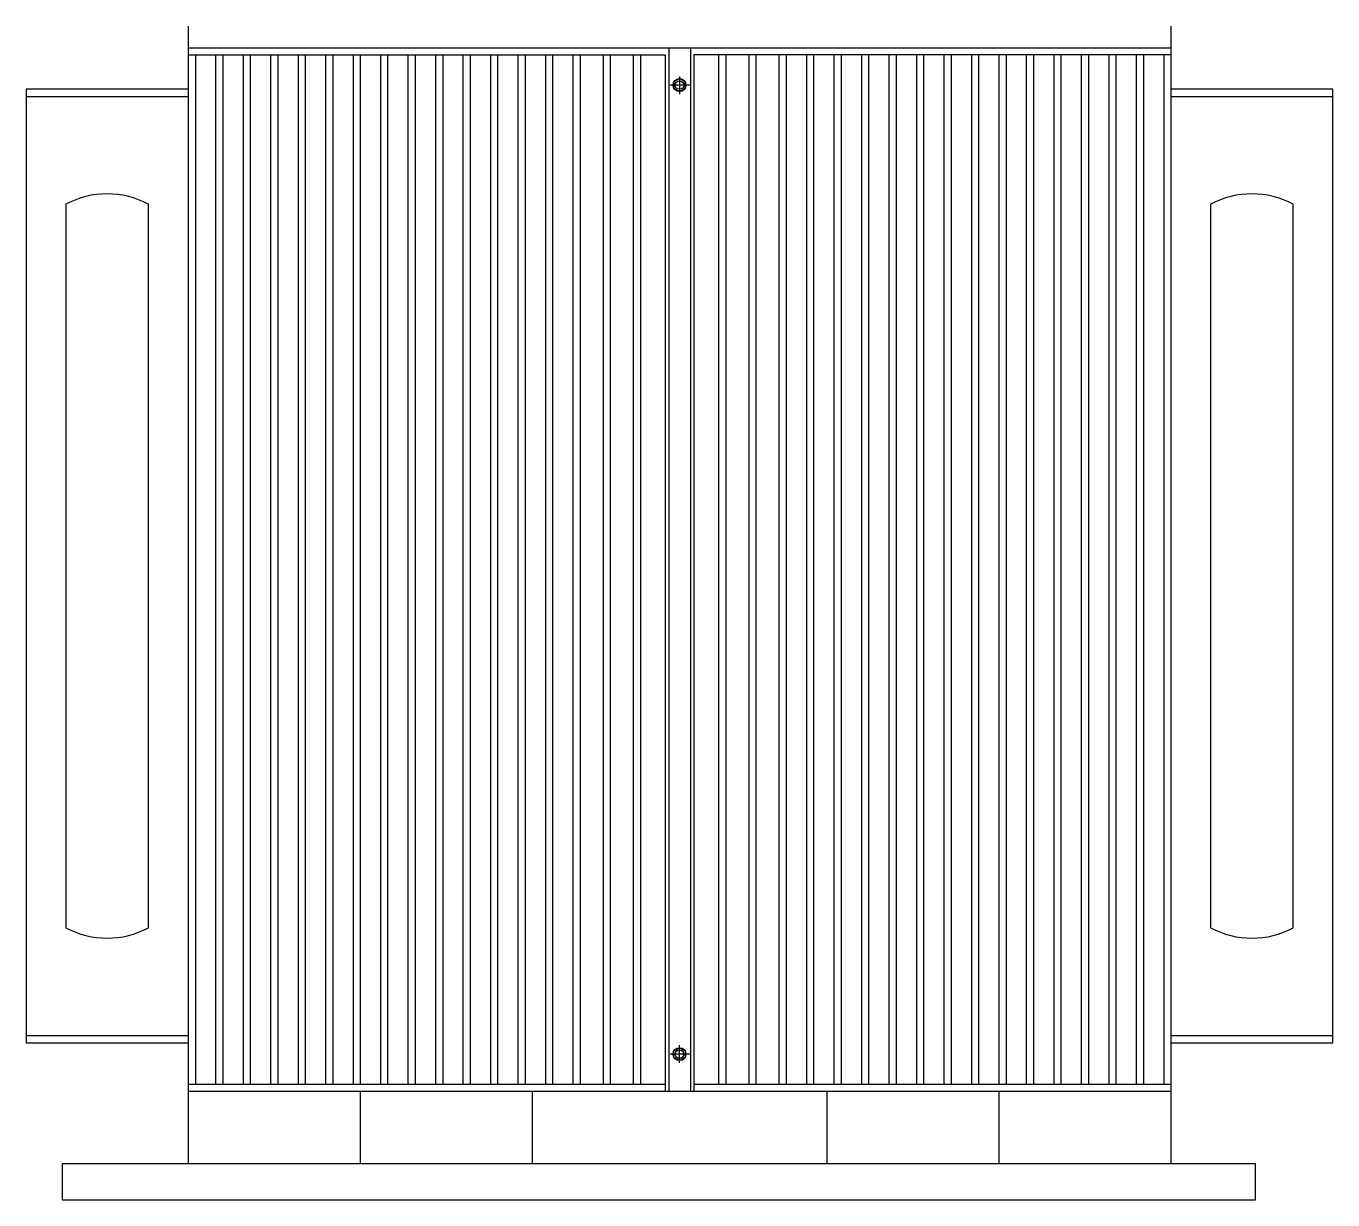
# Model space of a CAD drawing. Header units: millimetres. Extents: x 20927 to 53748, y 38421 to 54891.
# Drawn here: x 51547 to 53362, y 51488 to 53119 of the extents above; entities that cross this region are included whole.
import ezdxf

# ---------------------------------------------------------------- set-up
doc = ezdxf.new("R2010")
doc.units = ezdxf.units.MM
doc.linetypes.add('CENTERX2', pattern=[101.6, 63.5, -12.7, 12.7, -12.7])
doc.layers.add('Btrans.', color=2, linetype='Continuous')
doc.layers.add('HIGHT', color=8, linetype='Continuous')

msp = doc.modelspace()

# ---------------------------------------------------------------- linework, layer by layer
at = {"layer": 'Btrans.'}
for p, q in [((51772.4, 53118.8), (51772.4, 51538.5)), ((53137.4, 53118.8), (53137.4, 51538.5)), ((51772.4, 53088.8), (53137.4, 53088.8)), ((52439.9, 53088.8), (52439.9, 51639.4)), ((52469.9, 53088.8), (52469.9, 51639.4)), ((51547.4, 51716.7), (51772.4, 51716.7)), ((53137.4, 51716.7), (53362.4, 51716.7)), ((51772.4, 51649), (52434.9, 51649)), ((51772.4, 51639.4), (53137.4, 51639.4)), ((52011.4, 51639.4), (52011.4, 51538.5)), ((52250.4, 51639.4), (52250.4, 51538.5)), ((52474.9, 51649), (53137.4, 51649)), ((52659.4, 51639.4), (52659.4, 51538.5)), ((52898.4, 51639.4), (52898.4, 51538.5))]:
    msp.add_line(p, q, dxfattribs=at)
for points in [[(51772.4, 53078.8), (52434.9, 53078.8), (52434.9, 51639.4)], [(51772.4, 53031.1), (51547.4, 53031.1), (51547.4, 51706.7), (51772.4, 51706.7)], [(51547.4, 53021.1), (51772.4, 53021.1)], [(53137.4, 51706.7), (53362.4, 51706.7), (53362.4, 53031.1), (53137.4, 53031.1)], [(53137.4, 53021.1), (53362.4, 53021.1)]]:
    msp.add_lwpolyline(points, dxfattribs=at)
msp.add_lwpolyline([(51597.4, 51488.5), (53254.9, 51488.5), (53254.9, 51538.5), (51597.4, 51538.5)], close=True, dxfattribs=at)
at = {"layer": 'HIGHT'}
for p, q in [((51782.4, 53078.8), (51782.4, 51649)), ((51810.5, 53078.8), (51810.5, 51649)), ((51820.5, 53078.8), (51820.5, 51649)), ((51848.7, 53078.8), (51848.7, 51649)), ((51858.7, 53078.8), (51858.7, 51649)), ((51886.9, 53078.8), (51886.9, 51649)), ((51896.9, 53078.8), (51896.9, 51649)), ((51925, 53078.8), (51925, 51649)), ((51935, 53078.8), (51935, 51649)), ((51963.2, 53078.8), (51963.2, 51649)), ((51973.2, 53078.8), (51973.2, 51649)), ((52001.4, 53078.8), (52001.4, 51649)), ((52011.4, 53078.8), (52011.4, 51649)), ((52039.5, 53078.8), (52039.5, 51649)), ((52049.5, 53078.8), (52049.5, 51649)), ((52077.7, 53078.8), (52077.7, 51649)), ((52087.7, 53078.8), (52087.7, 51649)), ((52115.9, 53078.8), (52115.9, 51649)), ((52125.9, 53078.8), (52125.9, 51649)), ((52154, 53078.8), (52154, 51649)), ((52164, 53078.8), (52164, 51649)), ((52192.2, 53078.8), (52192.2, 51649)), ((52202.2, 53078.8), (52202.2, 51649)), ((52230.4, 53078.8), (52230.4, 51649)), ((52240.4, 53078.8), (52240.4, 51649)), ((52268.5, 53078.8), (52268.5, 51649)), ((52278.5, 53078.8), (52278.5, 51649)), ((52306.7, 53078.8), (52306.7, 51649)), ((52316.7, 53078.8), (52316.7, 51649)), ((52348.7, 53078.8), (52348.7, 51649)), ((52358.7, 53078.8), (52358.7, 51649)), ((52390.7, 53078.8), (52390.7, 51649)), ((52400.7, 53078.8), (52400.7, 51649)), ((52509, 53078.8), (52509, 51649)), ((52519, 53078.8), (52519, 51649)), ((52551, 53078.8), (52551, 51649)), ((52561, 53078.8), (52561, 51649)), ((52593, 53078.8), (52593, 51649)), ((52603, 53078.8), (52603, 51649)), ((52631.2, 53078.8), (52631.2, 51649)), ((52641.2, 53078.8), (52641.2, 51649)), ((52669.4, 53078.8), (52669.4, 51649)), ((52679.4, 53078.8), (52679.4, 51649)), ((52707.5, 53078.8), (52707.5, 51649)), ((52717.5, 53078.8), (52717.5, 51649)), ((52745.7, 53078.8), (52745.7, 51649)), ((52755.7, 53078.8), (52755.7, 51649)), ((52783.9, 53078.8), (52783.9, 51649)), ((52793.9, 53078.8), (52793.9, 51649)), ((52822, 53078.8), (52822, 51649)), ((52832, 53078.8), (52832, 51649)), ((52860.2, 53078.8), (52860.2, 51649)), ((52870.2, 53078.8), (52870.2, 51649)), ((52898.4, 53078.8), (52898.4, 51649)), ((52908.4, 53078.8), (52908.4, 51649)), ((52936.5, 53078.8), (52936.5, 51649)), ((52946.5, 53078.8), (52946.5, 51649)), ((52974.7, 53078.8), (52974.7, 51649)), ((52984.7, 53078.8), (52984.7, 51649)), ((53012.9, 53078.8), (53012.9, 51649)), ((53022.9, 53078.8), (53022.9, 51649)), ((53051, 53078.8), (53051, 51649)), ((53061, 53078.8), (53061, 51649)), ((53089.2, 53078.8), (53089.2, 51649)), ((53099.2, 53078.8), (53099.2, 51649)), ((53127.4, 53078.8), (53127.4, 51649))]:
    msp.add_line(p, q, dxfattribs=at)
at = {"layer": 'HIGHT', "linetype": 'CENTERX2'}
for p, q in [((52470.4, 53036.9), (52441.8, 53036.9)), ((52454.9, 53048.8), (52454.9, 53024.4)), ((52454.9, 51679), (52454.9, 51703.5)), ((52470.4, 51690.9), (52441.8, 51690.9))]:
    msp.add_line(p, q, dxfattribs=at)
at = {"layer": 'HIGHT'}
msp.add_lwpolyline([(53137.4, 53078.8), (52474.9, 53078.8), (52474.9, 51639.4)], dxfattribs=at)
for points in [[(52454.9, 53028), (52462.6, 53032.4), (52462.6, 53041.4), (52454.9, 53045.9), (52447.1, 53041.4), (52447.1, 53032.4)], [(52454.9, 51699.8), (52462.6, 51695.4), (52462.6, 51686.4), (52454.9, 51681.9), (52447.1, 51686.4), (52447.1, 51695.4)]]:
    msp.add_lwpolyline(points, close=True, dxfattribs=at)
for points in [[(51717.4, 51866.4), (51717.4, 52871.4, 0.250027), (51602.4, 52871.4), (51602.4, 51866.4)], [(53307.4, 51866.4), (53307.4, 52871.4, 0.250027), (53192.4, 52871.4), (53192.4, 51866.4)]]:
    msp.add_lwpolyline(points, format="xyb", dxfattribs=at)
for centre, radius in [((52454.9, 53036.9), 8.95), ((52454.9, 53036.9), 5.9), ((52454.9, 51690.9), 8.95), ((52454.9, 51690.9), 5.9)]:
    msp.add_circle(centre, radius, dxfattribs=at)
for centre in [(51659.9, 51974.2), (53249.9, 51974.2)]:
    msp.add_arc(centre, 122.2, 241.9246, 298.0754, dxfattribs=at)

doc.saveas('drawing.dxf')
